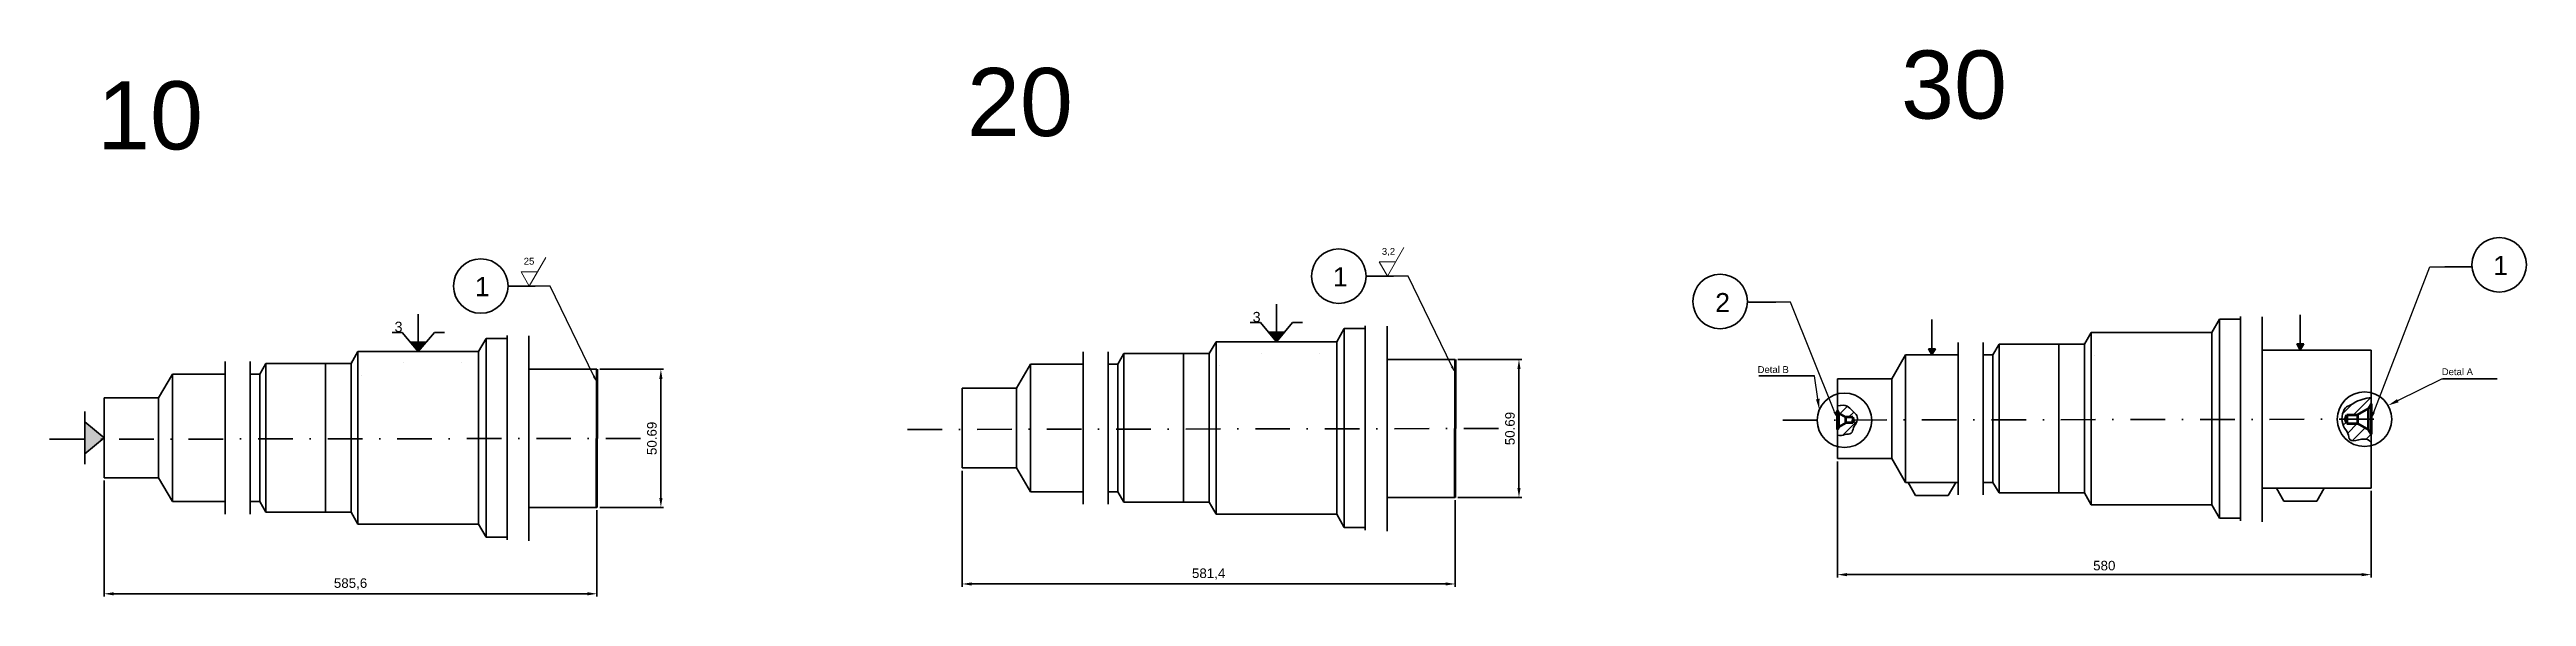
# Model space of a CAD drawing. Header units: millimetres. Extents: x 1335 to 6286, y 608 to 2939.
# Drawn here: x 1936 to 2845, y 2384 to 2585 of the extents above; entities that cross this region are included whole.
import ezdxf
from ezdxf import colors
from ezdxf.entities.mleader import LeaderData, LeaderLine
from ezdxf.math import Vec2, Vec3

# ---------------------------------------------------------------- set-up
doc = ezdxf.new("R2010")
doc.units = ezdxf.units.MM
doc.linetypes.add('CENTER', pattern=[50.8, 31.75, -6.35, 6.35, -6.35])
doc.linetypes.add('DASHDOT', pattern=[25.4, 12.7, -6.35, 0, -6.35])
for name, color, linetype, lineweight in [('01.1 CIĄG. Z PRZERWANIEM', 255, 'Amzigzag', 35), ('01.1 CIĄGŁA CIENKA', 255, 'Continuous', 35), ('01.2 CIĄGŁA GRUBA', 7, 'Continuous', 70), ('04.1 DŁ. K+K CIENKA', 255, 'DASHDOT', 35), ('odkuwka', 1, 'CENTER', 35)]:
    doc.layers.add(name, color=color, linetype=linetype, lineweight=lineweight)
doc.styles.get("Standard").update_dxf_attribs({"font": 'arial.ttf'})
doc.linetypes.add('Amzigzag', pattern='A,0.0001,[136,genltshp.shx,S=0.04,R=0,X=0,Y=0],-11', length=11.0001)
doc.dimstyles.new('AM_ISO$0', dxfattribs={"dimscale": 100, "dimtxt": 3.5, "dimasz": 3.5, "dimexe": 1, "dimexo": 1, "dimgap": 1.5, "dimtad": 1, "dimdsep": 46, "dimtxsty": 'Standard', "dimcen": 0, "dimclrd": 256, "dimclre": 256, "dimclrt": 2, "dimadec": 0, "dimazin": 2, "dimtp": 0.1, "dimtm": 0.1, "dimtfac": 0.71, "dimtmove": 0, "dimatfit": 3, "dimfxl": 1, "dimlwd": -1, "dimlwe": -1, "dimarcsym": 1})

msp = doc.modelspace()

# ---------------------------------------------------------------- texts
at = {"layer": '01.1 CIĄGŁA CIENKA', "attachment_point": 1}
for s, width, gutter_width, insert, char_height in [('25', 6.23728, 12.5, (2110.296, 2508.814), 2.5), ('3,2', 6.23728, 12.5, (2424.931, 2512.422), 2.5), ('1', 6.92921, 1, (2832.443, 2509.529), 7), ('1', 6.92921, 1, (2092.348, 2501.736), 7), ('1', 6.92921, 1, (2406.974, 2505.344), 7), ('3', 9.52863, 1, (2377.555, 2488.96), 3.75), ('2', 6.92921, 1, (2547.158, 2495.878), 7), ('3', 9.52863, 1, (2062.929, 2485.352), 3.75), ('Detal B', 32.48101, 12.5, (2562.703, 2469.054), 2.5), ('Detal A', 32.48101, 12.5, (2813.562, 2468.248), 2.5)]:
    msp.add_mtext_dynamic_manual_height_columns(s, width=width, gutter_width=gutter_width, heights=[0], dxfattribs=dict(at, insert=insert, char_height=char_height))
at = {"layer": 'odkuwka', "char_height": 25, "attachment_point": 1}
for s, insert in [('30', (2615.306, 2584.907)), ('10', (1953.84, 2573.605)), ('20', (2272.815, 2578.498))]:
    msp.add_mtext_dynamic_manual_height_columns(s, width=57.69407, gutter_width=1, heights=[0], dxfattribs=dict(at, insert=insert))

# ---------------------------------------------------------------- blocks, each defined once
blk = doc.blocks.new('*D67')
at = {"layer": '01.1 CIĄGŁA CIENKA', "linetype": 'ByBlock', "transparency": 16777216}
for p, q in [((2138.15, 2467.89), (2161.58, 2467.89)), ((2160.58, 2464.39), (2160.58, 2420.7)), ((2138.15, 2417.2), (2161.58, 2417.2))]:
    blk.add_line(p, q, dxfattribs=at)
at = {"layer": '01.1 CIĄGŁA CIENKA', "transparency": 16777216}
for points in [[(2160, 2464.39), (2161.17, 2464.39), (2160.58, 2467.89)], [(2160, 2420.7), (2161.17, 2420.7), (2160.58, 2417.2)]]:
    blk.add_solid(points, dxfattribs=at)
at = {"layer": 'Defpoints', "color": 0, "transparency": 16777216}
for p in [(2137.15, 2467.89), (2137.15, 2417.2), (2160.58, 2417.2)]:
    blk.add_point(p, dxfattribs=at)
at = {"layer": '01.1 CIĄGŁA CIENKA', "color": 2, "transparency": 16777216, "insert": (2157.3, 2442.54), "char_height": 3.5, "attachment_point": 5, "rotation": 90}
blk.add_mtext('50.69', dxfattribs=at)
blk = doc.blocks.new('*D68')
at = {"layer": '01.1 CIĄGŁA CIENKA', "linetype": 'ByBlock', "transparency": 16777216}
for p, q in [((1956.44, 2427.07), (1956.44, 2384.5)), ((2137.15, 2416.2), (2137.15, 2384.5)), ((2133.65, 2385.5), (1959.94, 2385.5))]:
    blk.add_line(p, q, dxfattribs=at)
at = {"layer": '01.1 CIĄGŁA CIENKA', "transparency": 16777216}
for points in [[(1959.94, 2386.08), (1959.94, 2384.91), (1956.44, 2385.5)], [(2133.65, 2386.08), (2133.65, 2384.91), (2137.15, 2385.5)]]:
    blk.add_solid(points, dxfattribs=at)
at = {"layer": 'Defpoints', "color": 0, "transparency": 16777216}
for p in [(1956.44, 2428.07), (2137.15, 2417.2), (1956.44, 2385.5)]:
    blk.add_point(p, dxfattribs=at)
at = {"layer": '01.1 CIĄGŁA CIENKA', "color": 2, "transparency": 16777216, "insert": (2046.79, 2389.1), "char_height": 3.5, "attachment_point": 5}
blk.add_mtext('585,6', dxfattribs=at)
blk = doc.blocks.new('*D70')
at = {"layer": '01.1 CIĄGŁA CIENKA', "linetype": 'ByBlock', "transparency": 16777216}
for p, q in [((2452.77, 2471.49), (2476.21, 2471.49)), ((2475.21, 2467.99), (2475.21, 2424.3)), ((2452.77, 2420.8), (2476.21, 2420.8))]:
    blk.add_line(p, q, dxfattribs=at)
at = {"layer": '01.1 CIĄGŁA CIENKA', "transparency": 16777216}
for points in [[(2474.63, 2467.99), (2475.79, 2467.99), (2475.21, 2471.49)], [(2474.63, 2424.3), (2475.79, 2424.3), (2475.21, 2420.8)]]:
    blk.add_solid(points, dxfattribs=at)
at = {"layer": 'Defpoints', "color": 0, "transparency": 16777216}
for p in [(2451.77, 2471.49), (2451.77, 2420.8), (2475.21, 2420.8)]:
    blk.add_point(p, dxfattribs=at)
at = {"layer": '01.1 CIĄGŁA CIENKA', "color": 2, "transparency": 16777216, "insert": (2471.92, 2446.15), "char_height": 3.5, "attachment_point": 5, "rotation": 90}
blk.add_mtext('50.69', dxfattribs=at)
blk = doc.blocks.new('*D71')
at = {"layer": '01.1 CIĄGŁA CIENKA', "linetype": 'ByBlock', "transparency": 16777216}
for p, q in [((2271.07, 2430.68), (2271.07, 2388.1)), ((2451.77, 2419.8), (2451.77, 2388.1)), ((2448.27, 2389.1), (2274.57, 2389.1))]:
    blk.add_line(p, q, dxfattribs=at)
at = {"layer": '01.1 CIĄGŁA CIENKA', "transparency": 16777216}
for points in [[(2274.57, 2389.69), (2274.57, 2388.52), (2271.07, 2389.1)], [(2448.27, 2389.69), (2448.27, 2388.52), (2451.77, 2389.1)]]:
    blk.add_solid(points, dxfattribs=at)
at = {"layer": 'Defpoints', "color": 0, "transparency": 16777216}
for p in [(2271.07, 2431.68), (2451.77, 2420.8), (2271.07, 2389.1)]:
    blk.add_point(p, dxfattribs=at)
at = {"layer": '01.1 CIĄGŁA CIENKA', "color": 2, "transparency": 16777216, "insert": (2361.42, 2392.71), "char_height": 3.5, "attachment_point": 5}
blk.add_mtext('581,4', dxfattribs=at)
blk = doc.blocks.new('*D56')
at = {"layer": '01.1 CIĄGŁA CIENKA', "linetype": 'ByBlock', "transparency": 16777216}
for p, q in [((2591.97, 2434.1), (2591.97, 2391.53)), ((2787.68, 2423.25), (2787.68, 2391.53)), ((2784.18, 2392.53), (2595.47, 2392.53))]:
    blk.add_line(p, q, dxfattribs=at)
at = {"layer": '01.1 CIĄGŁA CIENKA', "transparency": 16777216}
for points in [[(2595.47, 2393.11), (2595.47, 2391.95), (2591.97, 2392.53)], [(2784.18, 2393.11), (2784.18, 2391.95), (2787.68, 2392.53)]]:
    blk.add_solid(points, dxfattribs=at)
at = {"layer": 'Defpoints', "color": 0, "transparency": 16777216}
for p in [(2591.97, 2435.1), (2787.68, 2424.25), (2591.97, 2392.53)]:
    blk.add_point(p, dxfattribs=at)
at = {"layer": '01.1 CIĄGŁA CIENKA', "color": 2, "transparency": 16777216, "insert": (2689.82, 2395.82), "char_height": 3.5, "attachment_point": 5}
blk.add_mtext('580', dxfattribs=at)

# ---------------------------------------------------------------- dimensions: what is measured, and where the dimension line sits
at = {"layer": '01.1 CIĄGŁA CIENKA'}
for base, p1, p2, picture, middle in [((2475.209, 2420.803), (2451.774, 2471.493), (2451.774, 2420.803), '*D70', (2471.922, 2446.148)), ((2160.582, 2417.195), (2137.148, 2467.885), (2137.148, 2417.195), '*D67', (2157.295, 2442.54))]:
    dim = msp.add_linear_dim(base=base, p1=p1, p2=p2, angle=90, dimstyle='AM_ISO$0', override={"dimscale": 1, "dimtdec": 3}, dxfattribs=at)
    dim.commit()
    dim.dimension.update_dxf_attribs({"geometry": picture, "text_midpoint": middle})
for base, p1, p2, text, picture, middle in [((2591.969, 2392.53), (2787.677, 2424.252), (2591.969, 2435.102), '580', '*D56', (2689.823, 2395.817)), ((1956.44, 2385.495), (2137.148, 2417.195), (1956.44, 2428.068), '585,6', '*D68', (2046.794, 2389.099)), ((2271.067, 2389.103), (2451.774, 2420.803), (2271.067, 2431.676), '581,4', '*D71', (2361.42, 2392.707))]:
    dim = msp.add_linear_dim(base=base, p1=p1, p2=p2, text=text, dimstyle='AM_ISO$0', override={"dimscale": 1, "dimtdec": 3}, dxfattribs=at)
    dim.commit()
    dim.dimension.update_dxf_attribs({"geometry": picture, "text_midpoint": middle})

# ---------------------------------------------------------------- hatches: boundary and pattern name
at = {"layer": '01.1 CIĄGŁA CIENKA'}
h = msp.add_hatch(color=256, dxfattribs=at)
h.dxf.hatch_style = 1
h.paths.add_polyline_path([(2389.199, 2481.506), (2386.258, 2481.506), (2386.258, 2478.001)])
h.paths.add_polyline_path([(2386.258, 2481.506), (2383.316, 2481.506), (2386.258, 2478.001)])
h = msp.add_hatch(color=256, dxfattribs=at)
h.dxf.hatch_style = 1
h.paths.add_polyline_path([(2074.572, 2477.898), (2071.631, 2477.898), (2071.631, 2474.393)])
h.paths.add_polyline_path([(2071.631, 2477.898), (2068.69, 2477.898), (2071.631, 2474.393)])
h = msp.add_hatch(color=256, dxfattribs=at)
h.dxf.hatch_style = 1
h.paths.add_polyline_path([(2627.949, 2475.466), (2626.63, 2475.466), (2626.63, 2473.182)])
h.paths.add_polyline_path([(2626.63, 2475.466), (2625.312, 2475.466), (2626.63, 2473.182)])
h = msp.add_hatch(color=256, dxfattribs=at)
h.dxf.hatch_style = 1
h.paths.add_polyline_path([(2763.018, 2477.203), (2761.7, 2477.203), (2761.7, 2474.919)])
h.paths.add_polyline_path([(2761.7, 2477.203), (2760.381, 2477.203), (2761.7, 2474.919)])
h = msp.add_hatch(dxfattribs=at)
h.set_pattern_fill('ANSI31', color=256)
h.set_pattern_definition([(45, (3376.964, 1358.8142), (-2.245064, 2.245064), [])])
edge = h.paths.add_edge_path()
edge.add_spline(control_points=[(2591.956, 2443.752), (2593.099, 2443.314), (2594.589, 2444.146), (2597.48, 2444.015), (2597.655, 2446.51), (2598.908, 2448.092), (2599.19, 2449.078), (2599.23, 2449.281)], knot_values=[2.7406869, 2.7406869, 2.7406869, 2.7406869, 3.7406869, 4.7406869, 5.7406869, 6.7406869, 7, 7, 7, 7], degree=3, periodic=0)
edge.add_line((2599.23, 2449.281), (2597.962, 2449.279))
edge.add_line((2597.962, 2449.279), (2597.578, 2448.27))
edge.add_line((2597.578, 2448.27), (2595.078, 2448.27))
edge.add_line((2595.078, 2448.27), (2592.538, 2446.803))
edge.add_line((2592.538, 2446.803), (2591.953, 2445.791))
edge.add_line((2591.953, 2445.791), (2591.956, 2443.752))
edge = h.paths.add_edge_path()
edge.add_spline(control_points=[(2599.23, 2449.281), (2599.342, 2449.861), (2599.244, 2451.219), (2597.523, 2452.419), (2595.202, 2455.264), (2591.954, 2454.433)], knot_values=[0, 0, 0, 0, 0.7406869, 1.7406869, 2.7406869, 2.7406869, 2.7406869, 2.7406869], degree=3, periodic=0)
edge.add_line((2591.954, 2454.433), (2591.952, 2452.752))
edge.add_line((2591.952, 2452.752), (2592.538, 2451.736))
edge.add_line((2592.538, 2451.736), (2595.078, 2450.27))
edge.add_line((2595.078, 2450.27), (2597.578, 2450.27))
edge.add_line((2597.578, 2450.27), (2597.955, 2449.279))
edge.add_line((2597.955, 2449.279), (2599.23, 2449.281))
h = msp.add_hatch(dxfattribs=at)
h.set_pattern_fill('ANSI31', color=256)
h.set_pattern_definition([(45, (3410.727, 1194.7927), (-2.245064, 2.245064), [])])
edge = h.paths.add_edge_path()
edge.add_line((2787.677, 2455.162), (2787.677, 2457.534))
edge.add_spline(control_points=[(2787.677, 2457.534), (2783.133, 2456.9), (2780.052, 2454.365), (2778.149, 2454.365), (2777.049, 2451.481), (2776.973, 2449.889), (2776.982, 2449.551)], knot_values=[0, 0, 0, 0, 1, 2, 3, 3.2750416, 3.2750416, 3.2750416, 3.2750416], degree=3, periodic=0)
edge.add_line((2776.982, 2449.551), (2778.204, 2449.553))
edge.add_line((2778.204, 2449.553), (2778.187, 2449.597))
edge.add_line((2778.187, 2449.597), (2778.787, 2451.172))
edge.add_line((2778.787, 2451.172), (2782.687, 2451.172))
edge.add_line((2782.687, 2451.172), (2786.717, 2453.499))
edge.add_line((2786.717, 2453.499), (2787.677, 2455.162))
edge = h.paths.add_edge_path()
edge.add_line((2786.717, 2445.696), (2782.687, 2448.022))
edge.add_line((2782.687, 2448.022), (2778.787, 2448.022))
edge.add_line((2778.787, 2448.022), (2778.204, 2449.553))
edge.add_line((2778.204, 2449.553), (2776.982, 2449.551))
edge.add_spline(control_points=[(2776.982, 2449.551), (2777.003, 2448.659), (2777.459, 2446.625), (2779.599, 2444.404), (2779.315, 2441.509), (2782.77, 2441.688), (2786.213, 2442.865), (2787.677, 2441.054)], knot_values=[3.2750416, 3.2750416, 3.2750416, 3.2750416, 4, 5, 6, 7, 8, 8, 8, 8], degree=3, periodic=0)
edge.add_line((2787.677, 2441.054), (2787.677, 2444.033))
edge.add_line((2787.677, 2444.033), (2786.717, 2445.696))
h = msp.add_hatch(color=256, dxfattribs=at)
h.dxf.hatch_style = 1
h.paths.add_polyline_path([(1956.418, 2442.743), (1949.407, 2448.626), (1949.407, 2436.86)])

# ---------------------------------------------------------------- linework, layer by layer
at = {"layer": '01.1 CIĄG. Z PRZERWANIEM'}
for p, q in [((2104.211, 2405.261), (2104.211, 2480.243)), ((2112.194, 2480.155), (2112.194, 2404.922)), ((2418.838, 2408.869), (2418.838, 2483.851)), ((2426.82, 2483.763), (2426.82, 2408.53)), ((2739.74, 2412.295), (2739.74, 2487.277)), ((2747.723, 2487.19), (2747.723, 2411.957)), ((2000.758, 2414.743), (2000.758, 2470.743)), ((2009.922, 2470.743), (2009.922, 2414.743)), ((2315.384, 2418.351), (2315.384, 2474.351)), ((2324.548, 2474.351), (2324.548, 2418.351)), ((2636.287, 2421.777), (2636.287, 2477.777)), ((2645.451, 2477.777), (2645.451, 2421.777))]:
    msp.add_line(p, q, dxfattribs=at)
at = {"layer": '01.1 CIĄGŁA CIENKA', "linetype": 'Continuous', "lineweight": 20}
for p, q in [((2112.333, 2498.444), (2118.395, 2508.944)), ((2112.333, 2498.444), (2118.395, 2508.944)), ((2423.928, 2507.302), (2426.96, 2502.052)), ((2429.991, 2507.302), (2423.928, 2507.302)), ((2423.928, 2507.302), (2426.96, 2502.052)), ((2429.991, 2507.302), (2423.928, 2507.302)), ((2426.96, 2502.052), (2433.022, 2512.552)), ((2426.96, 2502.052), (2433.022, 2512.552)), ((2109.302, 2503.694), (2112.333, 2498.444)), ((2115.364, 2503.694), (2109.302, 2503.694)), ((2109.302, 2503.694), (2112.333, 2498.444)), ((2115.364, 2503.694), (2109.302, 2503.694))]:
    msp.add_line(p, q, dxfattribs=at)
at = {"layer": '01.1 CIĄGŁA CIENKA'}
for p, q in [((2104.524, 2498.444), (2114.524, 2498.444)), ((2419.151, 2502.052), (2429.151, 2502.052)), ((2814.647, 2505.501), (2824.647, 2505.501)), ((2386.258, 2478.001), (2386.258, 2491.763)), ((2559.334, 2492.586), (2569.334, 2492.586)), ((2061.998, 2481.404), (2065.748, 2481.404)), ((2065.748, 2481.404), (2071.631, 2474.393)), ((2071.631, 2474.393), (2071.631, 2488.155)), ((2077.514, 2481.404), (2071.631, 2474.393)), ((2081.264, 2481.404), (2077.514, 2481.404)), ((2376.625, 2485.012), (2380.375, 2485.012)), ((2380.375, 2485.012), (2386.258, 2478.001)), ((2389.199, 2481.506), (2383.316, 2481.506)), ((2392.14, 2485.012), (2386.258, 2478.001)), ((2395.89, 2485.012), (2392.14, 2485.012)), ((2411.139, 2482.851), (2408.376, 2478.001)), ((2411.139, 2482.851), (2418.838, 2482.851)), ((2411.139, 2482.851), (2411.139, 2446.351)), ((2626.63, 2486.182), (2626.63, 2473.182)), ((2685.041, 2481.427), (2682.572, 2477.062)), ((2685.041, 2481.427), (2729.279, 2481.427)), ((2685.041, 2481.427), (2685.041, 2449.777)), ((2732.041, 2486.277), (2729.279, 2481.427)), ((2729.279, 2481.427), (2729.279, 2449.777)), ((2732.041, 2486.277), (2739.74, 2486.277)), ((2732.041, 2486.277), (2732.041, 2449.777)), ((2761.7, 2487.919), (2761.7, 2474.919)), ((2046.77, 2470.752), (2046.77, 2470.752)), ((2046.77, 2470.752), (2046.77, 2470.752)), ((2049.512, 2474.393), (2047.043, 2470.028)), ((2049.512, 2474.393), (2093.75, 2474.393)), ((2049.512, 2474.393), (2049.512, 2442.743)), ((2074.572, 2477.898), (2068.69, 2477.898)), ((2096.512, 2479.243), (2093.75, 2474.393)), ((2093.75, 2474.393), (2093.75, 2442.743)), ((2096.512, 2479.243), (2104.211, 2479.243)), ((2096.512, 2479.243), (2096.512, 2442.743)), ((2330.362, 2473.636), (2328.107, 2469.756)), ((2330.362, 2473.636), (2361.669, 2473.636)), ((2330.362, 2473.636), (2330.362, 2446.351)), ((2352.233, 2419.066), (2352.233, 2473.636)), ((2361.397, 2474.36), (2361.397, 2474.36)), ((2361.397, 2474.36), (2361.397, 2474.36)), ((2364.139, 2478.001), (2361.669, 2473.636)), ((2361.669, 2473.636), (2361.669, 2446.347)), ((2364.139, 2478.001), (2408.376, 2478.001)), ((2364.139, 2478.001), (2364.139, 2446.351)), ((2408.376, 2478.001), (2408.376, 2446.351)), ((2451.774, 2471.493), (2426.82, 2471.493)), ((2616.973, 2473.182), (2611.881, 2464.452)), ((2616.973, 2473.182), (2636.287, 2473.182)), ((2616.973, 2473.182), (2616.973, 2449.777)), ((2626.63, 2473.182), (2625.312, 2475.466)), ((2627.949, 2475.466), (2625.312, 2475.466)), ((2626.63, 2473.182), (2627.949, 2475.466)), ((2645.451, 2473.182), (2649.01, 2473.182)), ((2651.265, 2477.062), (2649.01, 2473.182)), ((2649.01, 2473.182), (2649.01, 2449.777)), ((2651.265, 2477.062), (2682.572, 2477.062)), ((2651.265, 2477.062), (2651.265, 2449.777)), ((2673.136, 2422.492), (2673.136, 2477.062)), ((2682.3, 2477.786), (2682.3, 2477.786)), ((2682.3, 2477.786), (2682.3, 2477.786)), ((2682.572, 2477.062), (2682.572, 2449.773)), ((2787.677, 2474.919), (2747.723, 2474.919)), ((2761.7, 2474.919), (2760.381, 2477.203)), ((2763.018, 2477.203), (2760.381, 2477.203)), ((2761.7, 2474.919), (2763.018, 2477.203)), ((2787.677, 2474.942), (2787.677, 2449.597)), ((1981.444, 2466.148), (1976.352, 2457.418)), ((1981.444, 2466.148), (2000.758, 2466.148)), ((1981.444, 2466.148), (1981.444, 2442.743)), ((2009.922, 2466.148), (2013.481, 2466.148)), ((2015.735, 2470.028), (2013.481, 2466.148)), ((2013.481, 2466.148), (2013.481, 2442.743)), ((2015.735, 2470.028), (2047.043, 2470.028)), ((2015.735, 2470.028), (2015.735, 2442.743)), ((2037.606, 2415.458), (2037.606, 2470.028)), ((2047.043, 2470.028), (2047.043, 2442.739)), ((2137.148, 2467.885), (2112.194, 2467.885)), ((2296.071, 2469.756), (2290.979, 2461.026)), ((2296.071, 2469.756), (2315.384, 2469.756)), ((2296.071, 2469.756), (2296.071, 2446.351)), ((2324.548, 2469.756), (2328.107, 2469.756)), ((2328.107, 2469.756), (2328.107, 2446.351)), ((2563.2, 2465.44), (2583.2, 2465.44)), ((2591.969, 2464.452), (2591.947, 2449.777)), ((2591.969, 2464.452), (2611.881, 2464.452)), ((2611.881, 2464.452), (2611.881, 2449.767)), ((2813.922, 2464.348), (2833.922, 2464.348)), ((1949.407, 2433.11), (1949.407, 2452.376)), ((1956.44, 2457.418), (1956.418, 2442.743)), ((1956.44, 2457.418), (1976.352, 2457.418)), ((1976.352, 2457.418), (1976.352, 2442.732)), ((2271.067, 2461.026), (2271.044, 2446.351)), ((2271.067, 2461.026), (2290.979, 2461.026)), ((2290.979, 2461.026), (2290.979, 2446.34)), ((1949.407, 2448.626), (1956.418, 2442.743)), ((2271.067, 2431.676), (2271.044, 2446.351)), ((2290.979, 2431.676), (2290.979, 2446.362)), ((2296.071, 2422.946), (2296.071, 2446.351)), ((2328.107, 2422.946), (2328.107, 2446.351)), ((2330.362, 2419.066), (2330.362, 2446.351)), ((2361.669, 2419.066), (2361.669, 2446.355)), ((2364.139, 2414.701), (2364.139, 2446.351)), ((2408.376, 2414.701), (2408.376, 2446.351)), ((2411.139, 2409.851), (2411.139, 2446.351)), ((2591.969, 2435.102), (2591.947, 2449.777)), ((2611.881, 2435.102), (2611.881, 2449.788)), ((2616.973, 2426.372), (2616.973, 2449.777)), ((2649.01, 2426.372), (2649.01, 2449.777)), ((2651.265, 2422.492), (2651.265, 2449.777)), ((2682.572, 2422.492), (2682.572, 2449.782)), ((2685.041, 2418.127), (2685.041, 2449.777)), ((2729.279, 2418.127), (2729.279, 2449.777)), ((2732.041, 2413.277), (2732.041, 2449.777)), ((2787.677, 2424.252), (2787.677, 2449.597)), ((1949.407, 2436.86), (1956.418, 2442.743)), ((1956.44, 2428.068), (1956.418, 2442.743)), ((1976.352, 2428.068), (1976.352, 2442.754)), ((1981.444, 2419.338), (1981.444, 2442.743)), ((2013.481, 2419.338), (2013.481, 2442.743)), ((2015.735, 2415.458), (2015.735, 2442.743)), ((2047.043, 2415.458), (2047.043, 2442.747)), ((2049.512, 2411.093), (2049.512, 2442.743)), ((2093.75, 2411.093), (2093.75, 2442.743)), ((2096.512, 2406.243), (2096.512, 2442.743)), ((2591.969, 2435.102), (2611.881, 2435.102)), ((2616.973, 2426.372), (2611.881, 2435.102)), ((1956.44, 2428.068), (1976.352, 2428.068)), ((1981.444, 2419.338), (1976.352, 2428.068)), ((2271.067, 2431.676), (2290.979, 2431.676)), ((2296.071, 2422.946), (2290.979, 2431.676)), ((2616.973, 2426.372), (2636.287, 2426.372)), ((2620.63, 2421.608), (2617.88, 2426.372)), ((2632.63, 2421.608), (2635.381, 2426.372)), ((2645.451, 2426.372), (2649.01, 2426.372)), ((2651.265, 2422.492), (2649.01, 2426.372)), ((1981.444, 2419.338), (2000.758, 2419.338)), ((2009.922, 2419.338), (2013.481, 2419.338)), ((2015.735, 2415.458), (2013.481, 2419.338)), ((2137.148, 2417.195), (2112.194, 2417.195)), ((2296.071, 2422.946), (2315.384, 2422.946)), ((2324.548, 2422.946), (2328.107, 2422.946)), ((2330.362, 2419.066), (2328.107, 2422.946)), ((2330.362, 2419.066), (2361.669, 2419.066)), ((2364.139, 2414.701), (2361.669, 2419.066)), ((2451.774, 2420.803), (2426.82, 2420.803)), ((2620.63, 2421.608), (2632.63, 2421.608)), ((2651.265, 2422.492), (2682.572, 2422.492)), ((2685.041, 2418.127), (2682.572, 2422.492)), ((2685.041, 2418.127), (2729.279, 2418.127)), ((2732.041, 2413.277), (2729.279, 2418.127)), ((2787.677, 2424.252), (2747.723, 2424.229)), ((2755.7, 2419.473), (2752.949, 2424.237)), ((2767.7, 2419.473), (2755.7, 2419.473)), ((2767.7, 2419.473), (2770.45, 2424.237)), ((2015.735, 2415.458), (2047.043, 2415.458)), ((2049.512, 2411.093), (2047.043, 2415.458)), ((2049.512, 2411.093), (2093.75, 2411.093)), ((2096.512, 2406.243), (2093.75, 2411.093)), ((2364.139, 2414.701), (2408.376, 2414.701)), ((2411.139, 2409.851), (2408.376, 2414.701)), ((2411.139, 2409.851), (2418.838, 2409.851)), ((2732.041, 2413.277), (2739.74, 2413.277)), ((2096.512, 2406.243), (2104.211, 2406.243))]:
    msp.add_line(p, q, dxfattribs=at)
at = {"layer": '01.1 CIĄGŁA CIENKA', "ltscale": 0.2}
for p, q in [((2673.136, 2472.786), (2673.136, 2472.786)), ((2037.606, 2465.752), (2037.606, 2465.752)), ((2352.233, 2469.36), (2352.233, 2469.36))]:
    msp.add_line(p, q, dxfattribs=at)
at = {"layer": '01.1 CIĄGŁA CIENKA', "color": 136, "linetype": 'Continuous', "lineweight": 20, "ltscale": 0.2, "true_color": 0x008080}
for points in [[(2380.958, 2473.86), (2380.95, 2473.86)], [(2401.971, 2473.86), (2401.962, 2473.86)], [(2686.355, 2472.786), (2686.347, 2472.786)], [(2050.826, 2465.752), (2050.818, 2465.752)], [(2066.332, 2470.252), (2066.324, 2470.252)], [(2087.344, 2470.252), (2087.336, 2470.252)], [(2365.453, 2469.36), (2365.444, 2469.36)]]:
    msp.add_lwpolyline(points, dxfattribs=at)
at = {"layer": '01.1 CIĄGŁA CIENKA'}
for centre in [(2834.619, 2506.244), (2094.524, 2498.451), (2409.151, 2502.059), (2548.969, 2492.789), (2594.554, 2449.178), (2785.243, 2449.563)]:
    msp.add_circle(centre, 10, dxfattribs=at)
for points in [[(2591.954, 2454.433), (2595.202, 2455.264), (2597.523, 2452.419), (2599.407, 2451.106), (2599.319, 2448.611), (2597.655, 2446.51), (2597.48, 2444.015), (2594.589, 2444.146), (2593.099, 2443.314), (2591.956, 2443.752)], [(2787.677, 2457.534), (2783.133, 2456.9), (2780.052, 2454.365), (2778.149, 2454.365), (2776.699, 2450.562), (2777.243, 2446.849), (2779.599, 2444.404), (2779.315, 2441.509), (2782.77, 2441.688), (2786.213, 2442.865), (2787.677, 2441.054)]]:
    msp.add_open_spline(points, degree=3, dxfattribs=at)
at = {"layer": '01.2 CIĄGŁA GRUBA'}
for p, q in [((2451.774, 2471.493), (2451.774, 2446.148)), ((2137.148, 2467.885), (2137.148, 2442.54)), ((2592.538, 2451.736), (2591.948, 2452.758)), ((2591.948, 2445.782), (2591.948, 2452.758)), ((2782.687, 2451.172), (2786.717, 2453.499)), ((2786.717, 2453.499), (2787.677, 2455.162)), ((2786.717, 2445.696), (2786.717, 2453.499)), ((2787.677, 2455.162), (2787.677, 2444.033)), ((2451.774, 2420.803), (2451.774, 2446.148)), ((2592.538, 2446.803), (2591.948, 2445.782)), ((2595.078, 2450.27), (2592.538, 2451.736)), ((2592.538, 2446.803), (2592.538, 2451.736)), ((2595.078, 2448.27), (2592.538, 2446.803)), ((2597.578, 2450.27), (2595.078, 2450.27)), ((2595.078, 2448.27), (2595.078, 2450.27)), ((2597.578, 2448.27), (2595.078, 2448.27)), ((2597.959, 2449.27), (2597.578, 2450.27)), ((2597.578, 2450.27), (2597.578, 2449.27)), ((2597.959, 2449.27), (2597.578, 2448.27)), ((2597.578, 2448.27), (2597.578, 2449.27)), ((2778.187, 2449.597), (2778.787, 2451.172)), ((2778.787, 2448.022), (2778.187, 2449.597)), ((2778.787, 2449.597), (2778.787, 2451.172)), ((2778.787, 2451.172), (2782.687, 2451.172)), ((2778.787, 2451.172), (2778.787, 2448.022)), ((2778.787, 2449.597), (2778.787, 2448.022)), ((2778.787, 2448.022), (2782.687, 2448.022)), ((2782.687, 2451.172), (2782.687, 2448.022)), ((2782.687, 2448.022), (2786.717, 2445.696)), ((2786.717, 2445.696), (2787.677, 2444.033)), ((2787.677, 2444.033), (2786.717, 2445.696)), ((2137.148, 2417.195), (2137.148, 2442.54))]:
    msp.add_line(p, q, dxfattribs=at)
at = {"layer": '04.1 DŁ. K+K CIENKA'}
for p, q in [((2251.045, 2445.813), (2471.774, 2446.148)), ((2571.948, 2449.24), (2792.677, 2449.574)), ((1936.419, 2442.205), (2157.148, 2442.54))]:
    msp.add_line(p, q, dxfattribs=at)

msp.set_redraw_order([(e.dxf.handle, doc.entitydb.next_handle()) for e in msp.query("TEXT MTEXT ATTDEF DIMENSION ARC_DIMENSION")])  # texts and dimensions are drawn at this point

# ---------------------------------------------------------------- leaders
at = {"layer": '01.1 CIĄGŁA CIENKA'}
ml = msp.add_multileader_mtext('Standard', dxfattribs=at)
ml.set_content('', color=256)
ml.set_leader_properties()
ml.build(insert=Vec2(0, 0))
ml.multileader.update_dxf_attribs({"dogleg_length": 0.36, "arrow_head_size": 2.7, "scale": 15})
ctx = ml.context
ctx.base_point, ctx.scale, ctx.char_height, ctx.arrow_head_size, ctx.landing_gap_size, ctx.plane_origin = Vec3(2814.647, 2505.501), 15, 2.7, 2.7, 1.35, Vec3(2787.677, 2470.03)
notes = []
notes.append((ctx, [(0, (1, 1, 0), (2809.247, 2505.501), (1, 0), 5.4, [(0, [(2787.677, 2449.597)], 0, [])])]))
ctx.mtext.insert, ctx.mtext.flow_direction = Vec3(2815.997, 2506.851), 5
ml = msp.add_multileader_mtext('Standard', dxfattribs=at)
ml.set_content('', color=256)
ml.set_leader_properties()
ml.build(insert=Vec2(0, 0))
ml.multileader.update_dxf_attribs({"dogleg_length": 0.36, "arrow_head_size": 2.7, "scale": 15})
ctx = ml.context
ctx.base_point, ctx.scale, ctx.char_height, ctx.arrow_head_size, ctx.landing_gap_size, ctx.plane_origin = Vec3(2111.824, 2498.444), 15, 2.7, 2.7, 1.35, Vec3(2137.148, 2462.973)
ctx.text_align_type = 2
notes.append((ctx, [(1, (1, 1, 0), (2119.924, 2498.444), (-1, 0), 5.4, [(0, [(2137.148, 2462.973)], 0, [])])]))
ctx.mtext.insert, ctx.mtext.alignment, ctx.mtext.flow_direction = Vec3(2113.174, 2499.794), 3, 5
ml = msp.add_multileader_mtext('Standard', dxfattribs=at)
ml.set_content('', color=256)
ml.set_leader_properties()
ml.build(insert=Vec2(0, 0))
ml.multileader.update_dxf_attribs({"dogleg_length": 0.36, "arrow_head_size": 2.7, "scale": 15})
ctx = ml.context
ctx.base_point, ctx.scale, ctx.char_height, ctx.arrow_head_size, ctx.landing_gap_size, ctx.plane_origin = Vec3(2426.451, 2502.052), 15, 2.7, 2.7, 1.35, Vec3(2451.774, 2466.581)
ctx.text_align_type = 2
notes.append((ctx, [(1, (1, 1, 0), (2434.551, 2502.052), (-1, 0), 5.4, [(0, [(2451.774, 2466.581)], 0, [])])]))
ctx.mtext.insert, ctx.mtext.alignment, ctx.mtext.flow_direction = Vec3(2427.801, 2503.402), 3, 5
ml = msp.add_multileader_mtext('Standard', dxfattribs=at)
ml.set_content('', color=256)
ml.set_leader_properties()
ml.build(insert=Vec2(0, 0))
ml.multileader.update_dxf_attribs({"dogleg_length": 0.36, "arrow_head_size": 2.7, "scale": 15})
ctx = ml.context
ctx.base_point, ctx.scale, ctx.char_height, ctx.arrow_head_size, ctx.landing_gap_size, ctx.plane_origin = Vec3(2566.634, 2492.586), 15, 2.7, 2.7, 1.35, Vec3(2591.958, 2457.115)
ctx.text_align_type = 2
notes.append((ctx, [(1, (1, 1, 0), (2574.734, 2492.586), (-1, 0), 5.4, [(0, [(2591.947, 2449.777)], 0, [])])]))
ctx.mtext.insert, ctx.mtext.alignment, ctx.mtext.flow_direction = Vec3(2567.984, 2493.936), 3, 5
ml = msp.add_multileader_mtext('Standard', dxfattribs=at)
ml.set_content('', color=256)
ml.set_leader_properties()
ml.build(insert=Vec2(0, 0))
ml.multileader.update_dxf_attribs({"text_right_attachment_type": 6, "dogleg_length": 0.36})
ctx = ml.context
ctx.base_point, ctx.plane_origin = Vec3(2567.602, 2467.44), Vec3(2603.189, 2454.222)
ctx.right_attachment, ctx.text_align_type = 6, 2
notes.append((ctx, [(1, (1, 1, 0), (2583.56, 2465.44), (-1, 0), 11.958, [(0, [(2585.328, 2453.034)], 0, [])])]))
ctx.mtext.insert, ctx.mtext.alignment, ctx.mtext.flow_direction = Vec3(2569.602, 2469.44), 3, 5
ml = msp.add_multileader_mtext('Standard', dxfattribs=at)
ml.set_content('', color=256)
ml.set_leader_properties()
ml.build(insert=Vec2(0, 0))
ml.multileader.update_dxf_attribs({"text_right_attachment_type": 6, "dogleg_length": 0.36})
ctx = ml.context
ctx.base_point, ctx.plane_origin = Vec3(2813.922, 2464.348), Vec3(2793.878, 2454.607)
ctx.right_attachment = 6
notes.append((ctx, [(0, (1, 1, 0), (2813.562, 2464.348), (1, 0), 0.36, [(0, [(2793.878, 2454.607)], 0, [])])]))
ctx.mtext.insert, ctx.mtext.flow_direction = Vec3(2815.922, 2466.348), 5
for ctx, leaders in notes:
    for number, flags, end, landing, length, lines in leaders:
        leader = LeaderData()
        leader.index, (leader.has_last_leader_line, leader.has_dogleg_vector, leader.attachment_direction) = number, flags
        leader.last_leader_point, leader.dogleg_vector, leader.dogleg_length = Vec3(end), Vec3(landing), length
        for number, points, colour, breaks in lines:
            line = LeaderLine()
            line.index, line.vertices, line.color, line.breaks = number, Vec3.list(points), colors.encode_raw_color(colour), breaks
            leader.lines.append(line)
        ctx.leaders.append(leader)

doc.saveas('drawing.dxf')
